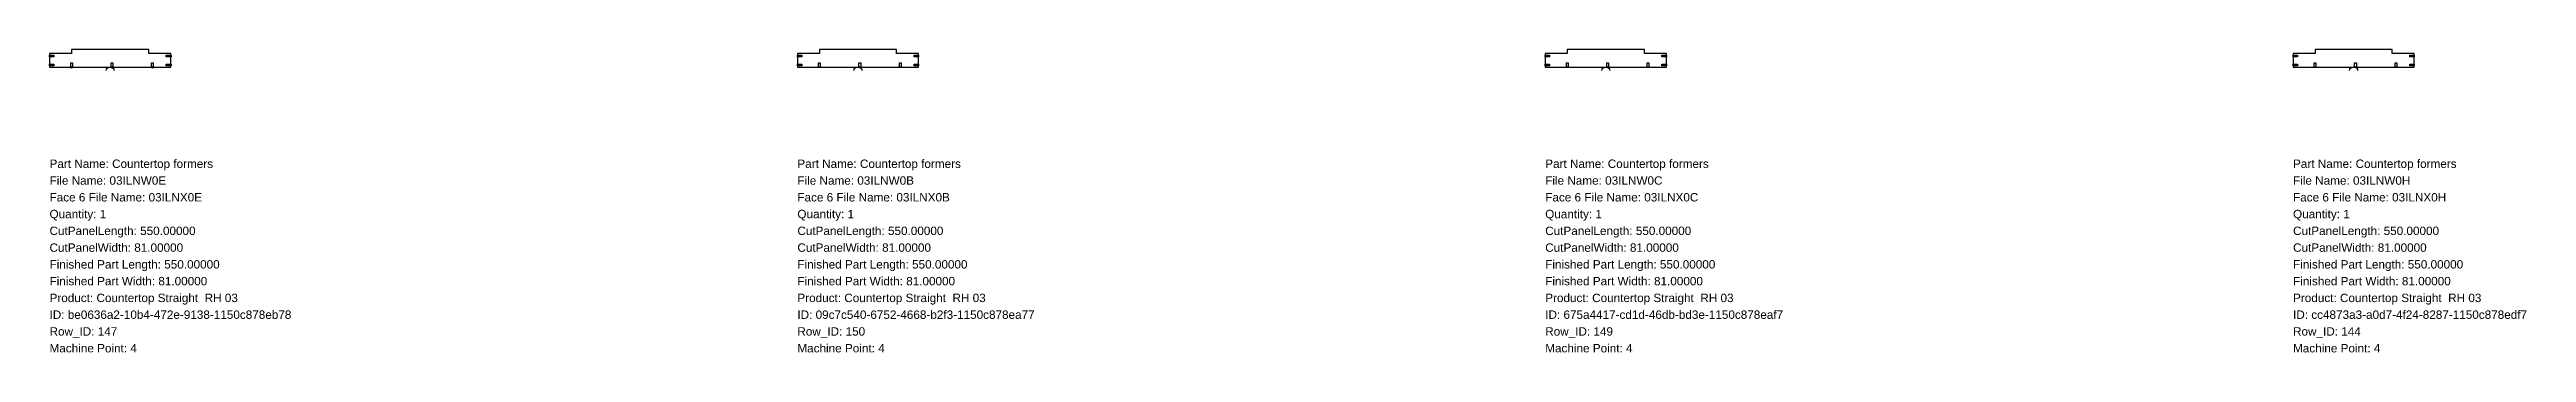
# Model space of a CAD drawing. Header units: inches. Extents: x 0 to 200771, y -1296 to 641.
# Drawn here: x 67154 to 78398, y -1296 to 81 of the extents above; entities that cross this region are included whole.
import ezdxf

# ---------------------------------------------------------------- set-up
doc = ezdxf.new("R2010")
doc.units = ezdxf.units.IN
doc.header["$MEASUREMENT"] = 0
for name, color, linetype in [('BORDER_Z18P0RT1001', 7, 'Continuous'), ('HBORE_Z9P0', 4, 'Continuous'), ('NESTTEXT', 1, 'Continuous'), ('VBORE_Z12P0', 3, 'Continuous')]:
    doc.layers.add(name, color=color, linetype=linetype)
doc.styles.get("Standard").update_dxf_attribs({"font": 'arial.ttf'})

msp = doc.modelspace()

# ---------------------------------------------------------------- texts
at = {"layer": 'NESTTEXT', "color": 1}
for s, p in [('Part Name: Countertop formers', (67153.6, -457.2)), ('Part Name: Countertop formers', (70548.4, -457.2)), ('Part Name: Countertop formers', (73943.2, -457.2)), ('Part Name: Countertop formers', (77338, -457.2)), ('File Name: 03ILNW0E', (67153.6, -533.4)), ('File Name: 03ILNW0B', (70548.4, -533.4)), ('File Name: 03ILNW0C', (73943.2, -533.4)), ('File Name: 03ILNW0H', (77338, -533.4)), ('Quantity: 1', (67153.6, -685.8)), ('Face 6 File Name: 03ILNX0E', (67153.6, -609.6)), ('Quantity: 1', (70548.4, -685.8)), ('Face 6 File Name: 03ILNX0B', (70548.4, -609.6)), ('Quantity: 1', (73943.2, -685.8)), ('Face 6 File Name: 03ILNX0C', (73943.2, -609.6)), ('Quantity: 1', (77338, -685.8)), ('Face 6 File Name: 03ILNX0H', (77338, -609.6)), ('CutPanelLength: 550.00000', (67153.6, -762)), ('CutPanelLength: 550.00000', (70548.4, -762)), ('CutPanelLength: 550.00000', (73943.2, -762)), ('CutPanelLength: 550.00000', (77338, -762)), ('CutPanelWidth: 81.00000', (67153.6, -838.2)), ('Finished Part Length: 550.00000', (67153.6, -914.4)), ('CutPanelWidth: 81.00000', (70548.4, -838.2)), ('Finished Part Length: 550.00000', (70548.4, -914.4)), ('CutPanelWidth: 81.00000', (73943.2, -838.2)), ('Finished Part Length: 550.00000', (73943.2, -914.4)), ('CutPanelWidth: 81.00000', (77338, -838.2)), ('Finished Part Length: 550.00000', (77338, -914.4)), ('Finished Part Width: 81.00000', (67153.6, -990.6)), ('Finished Part Width: 81.00000', (70548.4, -990.6)), ('Finished Part Width: 81.00000', (73943.2, -990.6)), ('Finished Part Width: 81.00000', (77338, -990.6)), ('Product: Countertop Straight  RH 03', (67153.6, -1066.8)), ('ID: be0636a2-10b4-472e-9138-1150c878eb78', (67153.6, -1143)), ('Product: Countertop Straight  RH 03', (70548.4, -1066.8)), ('ID: 09c7c540-6752-4668-b2f3-1150c878ea77', (70548.4, -1143)), ('Product: Countertop Straight  RH 03', (73943.2, -1066.8)), ('ID: 675a4417-cd1d-46db-bd3e-1150c878eaf7', (73943.2, -1143)), ('Product: Countertop Straight  RH 03', (77338, -1066.8)), ('ID: cc4873a3-a0d7-4f24-8287-1150c878edf7', (77338, -1143)), ('Row_ID: 147', (67153.6, -1219.2)), ('Row_ID: 150', (70548.4, -1219.2)), ('Row_ID: 149', (73943.2, -1219.2)), ('Row_ID: 144', (77338, -1219.2)), ('Machine Point: 4', (67153.6, -1295.4)), ('Machine Point: 4', (70548.4, -1295.4)), ('Machine Point: 4', (73943.2, -1295.4)), ('Machine Point: 4', (77338, -1295.4))]:
    msp.add_text(s, height=38.1, dxfattribs=at).set_placement(p)

# ---------------------------------------------------------------- linework, layer by layer
at = {"layer": 'BORDER_Z18P0RT1001', "color": 2}
for points in [[(67410.425, -15, -0.414213562), (67425.425, 0), (67703.6, 0), (67703.6, 63), (67603.6, 63), (67603.6, 81), (67253.6, 81), (67253.6, 63), (67153.6, 63), (67153.6, 0), (67431.775, 0, -0.414213562), (67446.775, -15)], [(70805.225, -15, -0.414213562), (70820.225, 0), (71098.4, 0), (71098.4, 63), (70998.4, 63), (70998.4, 81), (70648.4, 81), (70648.4, 63), (70548.4, 63), (70548.4, 0), (70826.575, 0, -0.414213562), (70841.575, -15)], [(74200.025, -15, -0.414213562), (74215.025, 0), (74493.2, 0), (74493.2, 63), (74393.2, 63), (74393.2, 81), (74043.2, 81), (74043.2, 63), (73943.2, 63), (73943.2, 0), (74221.375, 0, -0.414213562), (74236.375, -15)], [(77594.825, -15, -0.414213562), (77609.825, 0), (77888, 0), (77888, 63), (77788, 63), (77788, 81), (77438, 81), (77438, 63), (77338, 63), (77338, 0), (77616.175, 0, -0.414213562), (77631.175, -15)]]:
    msp.add_lwpolyline(points, format="xyb", dxfattribs=at)
at = {"layer": 'HBORE_Z9P0', "color": 4}
for points in [[(67153.6, 55), (67173.6, 55), (67173.6, 47), (67153.6, 47), (67153.6, 55)], [(67153.6, 55), (67173.6, 55), (67173.6, 47), (67153.6, 47), (67153.6, 55)], [(67153.6, 15), (67173.6, 15), (67173.6, 7), (67153.6, 7), (67153.6, 15)], [(67153.6, 15), (67173.6, 15), (67173.6, 7), (67153.6, 7), (67153.6, 15)], [(67249.6, 0), (67249.6, 20), (67257.6, 20), (67257.6, 0), (67249.6, 0)], [(67249.6, 0), (67249.6, 20), (67257.6, 20), (67257.6, 0), (67249.6, 0)], [(67433.1, 0), (67433.1, 20), (67441.1, 20), (67441.1, 0), (67433.1, 0)], [(67433.1, 0), (67433.1, 20), (67441.1, 20), (67441.1, 0), (67433.1, 0)], [(67616.6, 0), (67616.6, 20), (67624.6, 20), (67624.6, 0), (67616.6, 0)], [(67616.6, 0), (67616.6, 20), (67624.6, 20), (67624.6, 0), (67616.6, 0)], [(67703.6, 47), (67683.6, 47), (67683.6, 55), (67703.6, 55), (67703.6, 47)], [(67703.6, 47), (67683.6, 47), (67683.6, 55), (67703.6, 55), (67703.6, 47)], [(67703.6, 7), (67683.6, 7), (67683.6, 15), (67703.6, 15), (67703.6, 7)], [(67703.6, 7), (67683.6, 7), (67683.6, 15), (67703.6, 15), (67703.6, 7)], [(70548.4, 55), (70568.4, 55), (70568.4, 47), (70548.4, 47), (70548.4, 55)], [(70548.4, 15), (70568.4, 15), (70568.4, 7), (70548.4, 7), (70548.4, 15)], [(70644.4, 0), (70644.4, 20), (70652.4, 20), (70652.4, 0), (70644.4, 0)], [(70827.9, 0), (70827.9, 20), (70835.9, 20), (70835.9, 0), (70827.9, 0)], [(71011.4, 0), (71011.4, 20), (71019.4, 20), (71019.4, 0), (71011.4, 0)], [(71098.4, 47), (71078.4, 47), (71078.4, 55), (71098.4, 55), (71098.4, 47)], [(71098.4, 7), (71078.4, 7), (71078.4, 15), (71098.4, 15), (71098.4, 7)], [(73943.2, 55), (73963.2, 55), (73963.2, 47), (73943.2, 47), (73943.2, 55)], [(73943.2, 15), (73963.2, 15), (73963.2, 7), (73943.2, 7), (73943.2, 15)], [(74039.2, 0), (74039.2, 20), (74047.2, 20), (74047.2, 0), (74039.2, 0)], [(74222.7, 0), (74222.7, 20), (74230.7, 20), (74230.7, 0), (74222.7, 0)], [(74406.2, 0), (74406.2, 20), (74414.2, 20), (74414.2, 0), (74406.2, 0)], [(74493.2, 47), (74473.2, 47), (74473.2, 55), (74493.2, 55), (74493.2, 47)], [(74493.2, 7), (74473.2, 7), (74473.2, 15), (74493.2, 15), (74493.2, 7)], [(77338, 55), (77358, 55), (77358, 47), (77338, 47), (77338, 55)], [(77338, 15), (77358, 15), (77358, 7), (77338, 7), (77338, 15)], [(77434, 0), (77434, 20), (77442, 20), (77442, 0), (77434, 0)], [(77617.5, 0), (77617.5, 20), (77625.5, 20), (77625.5, 0), (77617.5, 0)], [(77801, 0), (77801, 20), (77809, 20), (77809, 0), (77801, 0)], [(77888, 47), (77868, 47), (77868, 55), (77888, 55), (77888, 47)], [(77888, 7), (77868, 7), (77868, 15), (77888, 15), (77888, 7)]]:
    msp.add_lwpolyline(points, close=True, dxfattribs=at)
at = {"layer": 'VBORE_Z12P0', "color": 3}
for centre in [(67253.6, 0), (67437.1, 0), (67620.6, 0), (67703.6, 51), (67703.6, 11)]:
    msp.add_circle(centre, 4, dxfattribs=at)

msp.set_redraw_order([(e.dxf.handle, doc.entitydb.next_handle()) for e in msp.query("TEXT MTEXT ATTDEF DIMENSION ARC_DIMENSION")])  # texts and dimensions are drawn at this point

doc.saveas('drawing.dxf')
